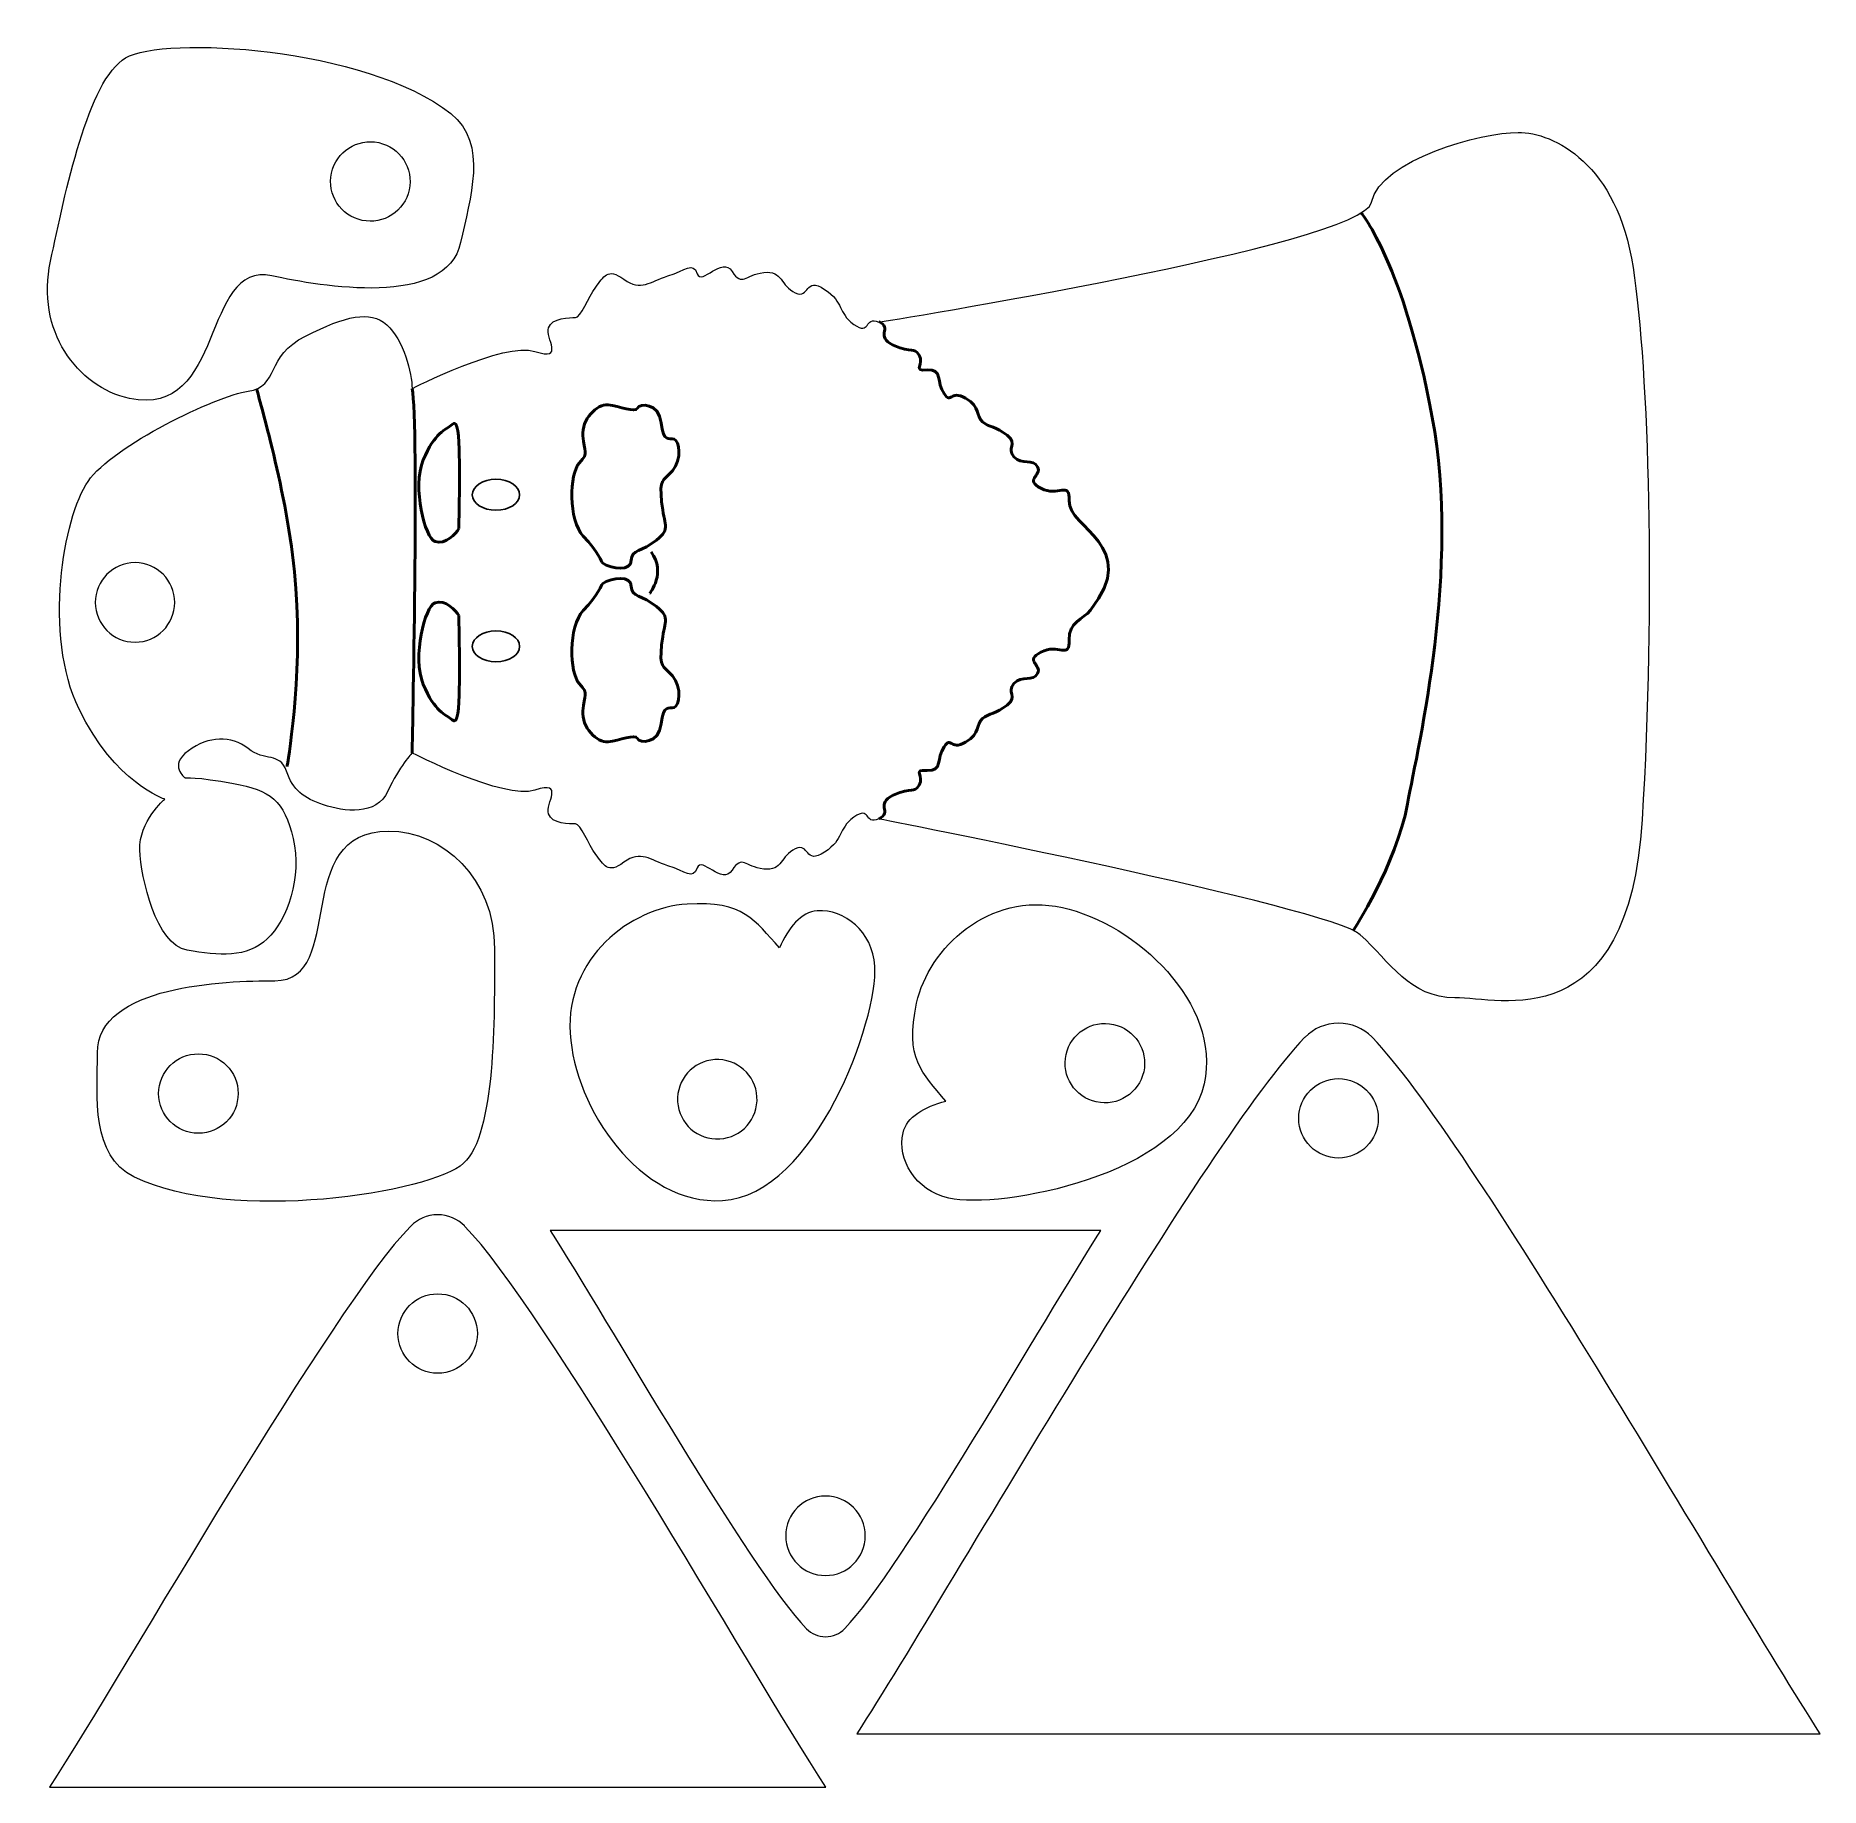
# Model space of a CAD drawing. Header units: centimetres. Extents: x -4.98 to 4, y 1.18 to 9.99.
import ezdxf

# ---------------------------------------------------------------- set-up
doc = ezdxf.new("R2010")
doc.units = ezdxf.units.CM
doc.header["$MEASUREMENT"] = 0
doc.layers.add('layer 1', color=7, linetype='Continuous')

msp = doc.modelspace()

# ---------------------------------------------------------------- linework, layer by layer
at = {"layer": 'layer 1', "color": 250, "lineweight": 9}
for centre in [(1.58042, 4.54301), (1.58042, 4.54301), (1.58042, 4.54301), (-2.95246, 3.45999), (-2.95246, 3.45999), (-2.95246, 3.45999)]:
    msp.add_ellipse(centre, major_axis=(0, 0.2), ratio=1, dxfattribs=at)
for points, knots in [([(-4.9008, 8.85655), (-4.97519, 8.50908), (-4.76774, 8.22302), (-4.50386, 8.16653), (-4.50386, 8.16653), (-4.01951, 8.06284), (-4.1434, 8.8593), (-3.78626, 8.78284), (-3.78626, 8.78284), (-3.54013, 8.73015), (-2.90829, 8.61865), (-2.8371, 8.9512), (-2.8371, 8.9512), (-2.79039, 9.16935), (-2.69653, 9.45001), (-2.88638, 9.59958), (-2.88638, 9.59958), (-3.31555, 9.9377), (-4.33569, 9.99163), (-4.52288, 9.88024), (-4.52288, 9.88024), (-4.71179, 9.7678), (-4.82641, 9.20402), (-4.9008, 8.85655)], [0, 0, 0, 0, 0.1428571, 0.1428571, 0.1428571, 0.1428571, 0.2857143, 0.2857143, 0.2857143, 0.2857143, 0.4285714, 0.4285714, 0.4285714, 0.4285714, 0.5714286, 0.5714286, 0.5714286, 0.5714286, 0.7142857, 0.7142857, 0.7142857, 0.7142857, 1, 1, 1, 1]), ([(-4.9008, 8.85655), (-4.97519, 8.50908), (-4.76774, 8.22302), (-4.50386, 8.16653), (-4.50386, 8.16653), (-4.01951, 8.06284), (-4.1434, 8.8593), (-3.78626, 8.78284), (-3.78626, 8.78284), (-3.54013, 8.73015), (-2.90829, 8.61865), (-2.8371, 8.9512), (-2.8371, 8.9512), (-2.79039, 9.16935), (-2.69653, 9.45001), (-2.88638, 9.59958), (-2.88638, 9.59958), (-3.31555, 9.9377), (-4.33569, 9.99163), (-4.52288, 9.88024), (-4.52288, 9.88024), (-4.71179, 9.7678), (-4.82641, 9.20402), (-4.9008, 8.85655)], [0, 0, 0, 0, 0.1428571, 0.1428571, 0.1428571, 0.1428571, 0.2857143, 0.2857143, 0.2857143, 0.2857143, 0.4285714, 0.4285714, 0.4285714, 0.4285714, 0.5714286, 0.5714286, 0.5714286, 0.5714286, 0.7142857, 0.7142857, 0.7142857, 0.7142857, 1, 1, 1, 1]), ([(-4.9008, 8.85655), (-4.97519, 8.50908), (-4.76774, 8.22302), (-4.50386, 8.16653), (-4.50386, 8.16653), (-4.01951, 8.06284), (-4.1434, 8.8593), (-3.78626, 8.78284), (-3.78626, 8.78284), (-3.54013, 8.73015), (-2.90829, 8.61865), (-2.8371, 8.9512), (-2.8371, 8.9512), (-2.79039, 9.16935), (-2.69653, 9.45001), (-2.88638, 9.59958), (-2.88638, 9.59958), (-3.31555, 9.9377), (-4.33569, 9.99163), (-4.52288, 9.88024), (-4.52288, 9.88024), (-4.71179, 9.7678), (-4.82641, 9.20402), (-4.9008, 8.85655)], [0, 0, 0, 0, 0.1428571, 0.1428571, 0.1428571, 0.1428571, 0.2857143, 0.2857143, 0.2857143, 0.2857143, 0.4285714, 0.4285714, 0.4285714, 0.4285714, 0.5714286, 0.5714286, 0.5714286, 0.5714286, 0.7142857, 0.7142857, 0.7142857, 0.7142857, 1, 1, 1, 1]), ([(-0.73343, 8.55009), (-0.80714, 8.58412), (-0.77312, 8.47638), (-0.85819, 8.53876), (-0.85819, 8.53876), (-0.94326, 8.60114), (-0.90357, 8.64652), (-1.00565, 8.71457), (-1.00565, 8.71457), (-1.10773, 8.78263), (-1.07938, 8.66353), (-1.1531, 8.69755), (-1.1531, 8.69755), (-1.22682, 8.73157), (-1.21548, 8.81098), (-1.3119, 8.79964), (-1.3119, 8.79964), (-1.40832, 8.78831), (-1.41966, 8.72591), (-1.47069, 8.8053), (-1.47069, 8.8053), (-1.52172, 8.8847), (-1.62382, 8.73155), (-1.6465, 8.79393), (-1.6465, 8.79393), (-1.66919, 8.85632), (-1.70321, 8.81096), (-1.79396, 8.7826), (-1.79396, 8.7826), (-1.8847, 8.75424), (-1.93006, 8.70321), (-2.01513, 8.76559), (-2.01513, 8.76559), (-2.1002, 8.82797), (-2.11721, 8.77692), (-2.1569, 8.72589), (-2.1569, 8.72589), (-2.1966, 8.67486), (-2.23064, 8.57276), (-2.25898, 8.57276), (-2.25898, 8.57276), (-2.28733, 8.57276), (-2.37809, 8.57276), (-2.3951, 8.52172), (-2.3951, 8.52172), (-2.41211, 8.47067), (-2.31003, 8.35159), (-2.46316, 8.40262), (-2.46316, 8.40262), (-2.61629, 8.45366), (-3.08132, 8.21547), (-3.08132, 8.21547), (-3.08132, 8.21547), (-3.08132, 8.28921), (-3.12384, 8.46319), (-3.20891, 8.53693), (-3.20891, 8.53693), (-3.29398, 8.61066), (-3.41309, 8.5823), (-3.61725, 8.4802), (-3.61725, 8.4802), (-3.82141, 8.3781), (-3.74769, 8.22501), (-3.90648, 8.20232), (-3.90648, 8.20232), (-4.06527, 8.17964), (-4.58703, 7.9301), (-4.7118, 7.74863), (-4.7118, 7.74863), (-4.83657, 7.56716), (-4.93866, 6.97733), (-4.75717, 6.60303), (-4.75717, 6.60303), (-4.57568, 6.22873), (-4.32617, 6.14933), (-4.32617, 6.14933), (-4.32617, 6.14933), (-4.32617, 6.14933), (-4.45658, 6.03585), (-4.4509, 5.89406), (-4.4509, 5.89406), (-4.44522, 5.75226), (-4.37149, 5.41764), (-4.2127, 5.3893), (-4.2127, 5.3893), (-4.05391, 5.36095), (-3.91212, 5.34962), (-3.81004, 5.44602), (-3.81004, 5.44602), (-3.70796, 5.54243), (-3.63426, 5.75794), (-3.67962, 5.95076), (-3.67962, 5.95076), (-3.72497, 6.14359), (-3.79303, 6.19464), (-3.98018, 6.22866), (-3.98018, 6.22866), (-4.16733, 6.26268), (-4.22405, 6.257), (-4.22405, 6.257), (-4.22405, 6.257), (-4.22405, 6.257), (-4.30911, 6.31939), (-4.20703, 6.39312), (-4.20703, 6.39312), (-4.10495, 6.46686), (-3.99153, 6.4725), (-3.90646, 6.40446), (-3.90646, 6.40446), (-3.82139, 6.33641), (-3.74766, 6.38746), (-3.71364, 6.29104), (-3.71364, 6.29104), (-3.67962, 6.19462), (-3.62857, 6.15494), (-3.52649, 6.1209), (-3.52649, 6.1209), (-3.42441, 6.08686), (-3.25993, 6.0642), (-3.20322, 6.18896), (-3.20322, 6.18896), (-3.14651, 6.31373), (-3.08132, 6.3818), (-3.08132, 6.3818), (-3.08132, 6.3818), (-3.08132, 6.3818), (-2.61629, 6.14362), (-2.46316, 6.19466), (-2.46316, 6.19466), (-2.31003, 6.24569), (-2.41211, 6.12661), (-2.3951, 6.07556), (-2.3951, 6.07556), (-2.37809, 6.02452), (-2.28733, 6.02452), (-2.25898, 6.02452), (-2.25898, 6.02452), (-2.23064, 6.02452), (-2.1966, 5.92242), (-2.1569, 5.87139), (-2.1569, 5.87139), (-2.11721, 5.82036), (-2.1002, 5.76931), (-2.01513, 5.83169), (-2.01513, 5.83169), (-1.93006, 5.89407), (-1.8847, 5.84304), (-1.79396, 5.81468), (-1.79396, 5.81468), (-1.70321, 5.78632), (-1.66919, 5.74096), (-1.6465, 5.80335), (-1.6465, 5.80335), (-1.62382, 5.86573), (-1.52172, 5.71258), (-1.47069, 5.79198), (-1.47069, 5.79198), (-1.41966, 5.87137), (-1.40832, 5.80897), (-1.3119, 5.79763), (-1.3119, 5.79763), (-1.21548, 5.7863), (-1.22682, 5.86571), (-1.1531, 5.89973), (-1.1531, 5.89973), (-1.07938, 5.93375), (-1.10773, 5.81465), (-1.00565, 5.8827), (-1.00565, 5.8827), (-0.90357, 5.95076), (-0.94326, 5.99614), (-0.85819, 6.05852), (-0.85819, 6.05852), (-0.77312, 6.1209), (-0.80714, 6.01627), (-0.73343, 6.05029), (-0.73343, 6.05029), (-0.73343, 6.05029), (1.5426, 5.60325), (1.69005, 5.46715), (1.69005, 5.46715), (1.8375, 5.33105), (1.9396, 5.14956), (2.16645, 5.14956), (2.16645, 5.14956), (2.39329, 5.14956), (3.03985, 4.94534), (3.1079, 6.04556), (3.1079, 6.04556), (3.17596, 7.14577), (3.14193, 8.3027), (3.06253, 8.82446), (3.06253, 8.82446), (2.98314, 9.34621), (2.66555, 9.50501), (2.48407, 9.50501), (2.48407, 9.50501), (2.3026, 9.50501), (1.79218, 9.36886), (1.74681, 9.15338), (1.74681, 9.15338), (1.70144, 8.93791), (-0.73343, 8.55009), (-0.73343, 8.55009)], [0, 0, 0, 0, 0.0192308, 0.0192308, 0.0192308, 0.0192308, 0.0384615, 0.0384615, 0.0384615, 0.0384615, 0.0576923, 0.0576923, 0.0576923, 0.0576923, 0.0769231, 0.0769231, 0.0769231, 0.0769231, 0.0961538, 0.0961538, 0.0961538, 0.0961538, 0.1153846, 0.1153846, 0.1153846, 0.1153846, 0.1346154, 0.1346154, 0.1346154, 0.1346154, 0.1538462, 0.1538462, 0.1538462, 0.1538462, 0.1730769, 0.1730769, 0.1730769, 0.1730769, 0.1923077, 0.1923077, 0.1923077, 0.1923077, 0.2115385, 0.2115385, 0.2115385, 0.2115385, 0.2307692, 0.2307692, 0.2307692, 0.2307692, 0.25, 0.25, 0.25, 0.25, 0.2692308, 0.2692308, 0.2692308, 0.2692308, 0.2884615, 0.2884615, 0.2884615, 0.2884615, 0.3076923, 0.3076923, 0.3076923, 0.3076923, 0.3269231, 0.3269231, 0.3269231, 0.3269231, 0.3461538, 0.3461538, 0.3461538, 0.3461538, 0.3653846, 0.3653846, 0.3653846, 0.3653846, 0.3846154, 0.3846154, 0.3846154, 0.3846154, 0.4038462, 0.4038462, 0.4038462, 0.4038462, 0.4230769, 0.4230769, 0.4230769, 0.4230769, 0.4423077, 0.4423077, 0.4423077, 0.4423077, 0.4615385, 0.4615385, 0.4615385, 0.4615385, 0.4807692, 0.4807692, 0.4807692, 0.4807692, 0.5, 0.5, 0.5, 0.5, 0.5192308, 0.5192308, 0.5192308, 0.5192308, 0.5384615, 0.5384615, 0.5384615, 0.5384615, 0.5576923, 0.5576923, 0.5576923, 0.5576923, 0.5769231, 0.5769231, 0.5769231, 0.5769231, 0.5961538, 0.5961538, 0.5961538, 0.5961538, 0.6153846, 0.6153846, 0.6153846, 0.6153846, 0.6346154, 0.6346154, 0.6346154, 0.6346154, 0.6538462, 0.6538462, 0.6538462, 0.6538462, 0.6730769, 0.6730769, 0.6730769, 0.6730769, 0.6923077, 0.6923077, 0.6923077, 0.6923077, 0.7115385, 0.7115385, 0.7115385, 0.7115385, 0.7307692, 0.7307692, 0.7307692, 0.7307692, 0.75, 0.75, 0.75, 0.75, 0.7692308, 0.7692308, 0.7692308, 0.7692308, 0.7884615, 0.7884615, 0.7884615, 0.7884615, 0.8076923, 0.8076923, 0.8076923, 0.8076923, 0.8269231, 0.8269231, 0.8269231, 0.8269231, 0.8461538, 0.8461538, 0.8461538, 0.8461538, 0.8653846, 0.8653846, 0.8653846, 0.8653846, 0.8846154, 0.8846154, 0.8846154, 0.8846154, 0.9038462, 0.9038462, 0.9038462, 0.9038462, 0.9230769, 0.9230769, 0.9230769, 0.9230769, 0.9423077, 0.9423077, 0.9423077, 0.9423077, 0.9615385, 0.9615385, 0.9615385, 0.9615385, 1, 1, 1, 1]), ([(-0.73343, 8.55009), (-0.80714, 8.58412), (-0.77312, 8.47638), (-0.85819, 8.53876), (-0.85819, 8.53876), (-0.94326, 8.60114), (-0.90357, 8.64652), (-1.00565, 8.71457), (-1.00565, 8.71457), (-1.10773, 8.78263), (-1.07938, 8.66353), (-1.1531, 8.69755), (-1.1531, 8.69755), (-1.22682, 8.73157), (-1.21548, 8.81098), (-1.3119, 8.79964), (-1.3119, 8.79964), (-1.40832, 8.78831), (-1.41966, 8.72591), (-1.47069, 8.8053), (-1.47069, 8.8053), (-1.52172, 8.8847), (-1.62382, 8.73155), (-1.6465, 8.79393), (-1.6465, 8.79393), (-1.66919, 8.85632), (-1.70321, 8.81096), (-1.79396, 8.7826), (-1.79396, 8.7826), (-1.8847, 8.75424), (-1.93006, 8.70321), (-2.01513, 8.76559), (-2.01513, 8.76559), (-2.1002, 8.82797), (-2.11721, 8.77692), (-2.1569, 8.72589), (-2.1569, 8.72589), (-2.1966, 8.67486), (-2.23064, 8.57276), (-2.25898, 8.57276), (-2.25898, 8.57276), (-2.28733, 8.57276), (-2.37809, 8.57276), (-2.3951, 8.52172), (-2.3951, 8.52172), (-2.41211, 8.47067), (-2.31003, 8.35159), (-2.46316, 8.40262), (-2.46316, 8.40262), (-2.61629, 8.45366), (-3.08132, 8.21547), (-3.08132, 8.21547), (-3.08132, 8.21547), (-3.08132, 8.28921), (-3.12384, 8.46319), (-3.20891, 8.53693), (-3.20891, 8.53693), (-3.29398, 8.61066), (-3.41309, 8.5823), (-3.61725, 8.4802), (-3.61725, 8.4802), (-3.82141, 8.3781), (-3.74769, 8.22501), (-3.90648, 8.20232), (-3.90648, 8.20232), (-4.06527, 8.17964), (-4.58703, 7.9301), (-4.7118, 7.74863), (-4.7118, 7.74863), (-4.83657, 7.56716), (-4.93866, 6.97733), (-4.75717, 6.60303), (-4.75717, 6.60303), (-4.57568, 6.22873), (-4.32617, 6.14933), (-4.32617, 6.14933), (-4.32617, 6.14933), (-4.32617, 6.14933), (-4.45658, 6.03585), (-4.4509, 5.89406), (-4.4509, 5.89406), (-4.44522, 5.75226), (-4.37149, 5.41764), (-4.2127, 5.3893), (-4.2127, 5.3893), (-4.05391, 5.36095), (-3.91212, 5.34962), (-3.81004, 5.44602), (-3.81004, 5.44602), (-3.70796, 5.54243), (-3.63426, 5.75794), (-3.67962, 5.95076), (-3.67962, 5.95076), (-3.72497, 6.14359), (-3.79303, 6.19464), (-3.98018, 6.22866), (-3.98018, 6.22866), (-4.16733, 6.26268), (-4.22405, 6.257), (-4.22405, 6.257), (-4.22405, 6.257), (-4.22405, 6.257), (-4.30911, 6.31939), (-4.20703, 6.39312), (-4.20703, 6.39312), (-4.10495, 6.46686), (-3.99153, 6.4725), (-3.90646, 6.40446), (-3.90646, 6.40446), (-3.82139, 6.33641), (-3.74766, 6.38746), (-3.71364, 6.29104), (-3.71364, 6.29104), (-3.67962, 6.19462), (-3.62857, 6.15494), (-3.52649, 6.1209), (-3.52649, 6.1209), (-3.42441, 6.08686), (-3.25993, 6.0642), (-3.20322, 6.18896), (-3.20322, 6.18896), (-3.14651, 6.31373), (-3.08132, 6.3818), (-3.08132, 6.3818), (-3.08132, 6.3818), (-3.08132, 6.3818), (-2.61629, 6.14362), (-2.46316, 6.19466), (-2.46316, 6.19466), (-2.31003, 6.24569), (-2.41211, 6.12661), (-2.3951, 6.07556), (-2.3951, 6.07556), (-2.37809, 6.02452), (-2.28733, 6.02452), (-2.25898, 6.02452), (-2.25898, 6.02452), (-2.23064, 6.02452), (-2.1966, 5.92242), (-2.1569, 5.87139), (-2.1569, 5.87139), (-2.11721, 5.82036), (-2.1002, 5.76931), (-2.01513, 5.83169), (-2.01513, 5.83169), (-1.93006, 5.89407), (-1.8847, 5.84304), (-1.79396, 5.81468), (-1.79396, 5.81468), (-1.70321, 5.78632), (-1.66919, 5.74096), (-1.6465, 5.80335), (-1.6465, 5.80335), (-1.62382, 5.86573), (-1.52172, 5.71258), (-1.47069, 5.79198), (-1.47069, 5.79198), (-1.41966, 5.87137), (-1.40832, 5.80897), (-1.3119, 5.79763), (-1.3119, 5.79763), (-1.21548, 5.7863), (-1.22682, 5.86571), (-1.1531, 5.89973), (-1.1531, 5.89973), (-1.07938, 5.93375), (-1.10773, 5.81465), (-1.00565, 5.8827), (-1.00565, 5.8827), (-0.90357, 5.95076), (-0.94326, 5.99614), (-0.85819, 6.05852), (-0.85819, 6.05852), (-0.77312, 6.1209), (-0.80714, 6.01627), (-0.73343, 6.05029), (-0.73343, 6.05029), (-0.73343, 6.05029), (1.5426, 5.60325), (1.69005, 5.46715), (1.69005, 5.46715), (1.8375, 5.33105), (1.9396, 5.14956), (2.16645, 5.14956), (2.16645, 5.14956), (2.39329, 5.14956), (3.03985, 4.94534), (3.1079, 6.04556), (3.1079, 6.04556), (3.17596, 7.14577), (3.14193, 8.3027), (3.06253, 8.82446), (3.06253, 8.82446), (2.98314, 9.34621), (2.66555, 9.50501), (2.48407, 9.50501), (2.48407, 9.50501), (2.3026, 9.50501), (1.79218, 9.36886), (1.74681, 9.15338), (1.74681, 9.15338), (1.70144, 8.93791), (-0.73343, 8.55009), (-0.73343, 8.55009)], [0, 0, 0, 0, 0.0192308, 0.0192308, 0.0192308, 0.0192308, 0.0384615, 0.0384615, 0.0384615, 0.0384615, 0.0576923, 0.0576923, 0.0576923, 0.0576923, 0.0769231, 0.0769231, 0.0769231, 0.0769231, 0.0961538, 0.0961538, 0.0961538, 0.0961538, 0.1153846, 0.1153846, 0.1153846, 0.1153846, 0.1346154, 0.1346154, 0.1346154, 0.1346154, 0.1538462, 0.1538462, 0.1538462, 0.1538462, 0.1730769, 0.1730769, 0.1730769, 0.1730769, 0.1923077, 0.1923077, 0.1923077, 0.1923077, 0.2115385, 0.2115385, 0.2115385, 0.2115385, 0.2307692, 0.2307692, 0.2307692, 0.2307692, 0.25, 0.25, 0.25, 0.25, 0.2692308, 0.2692308, 0.2692308, 0.2692308, 0.2884615, 0.2884615, 0.2884615, 0.2884615, 0.3076923, 0.3076923, 0.3076923, 0.3076923, 0.3269231, 0.3269231, 0.3269231, 0.3269231, 0.3461538, 0.3461538, 0.3461538, 0.3461538, 0.3653846, 0.3653846, 0.3653846, 0.3653846, 0.3846154, 0.3846154, 0.3846154, 0.3846154, 0.4038462, 0.4038462, 0.4038462, 0.4038462, 0.4230769, 0.4230769, 0.4230769, 0.4230769, 0.4423077, 0.4423077, 0.4423077, 0.4423077, 0.4615385, 0.4615385, 0.4615385, 0.4615385, 0.4807692, 0.4807692, 0.4807692, 0.4807692, 0.5, 0.5, 0.5, 0.5, 0.5192308, 0.5192308, 0.5192308, 0.5192308, 0.5384615, 0.5384615, 0.5384615, 0.5384615, 0.5576923, 0.5576923, 0.5576923, 0.5576923, 0.5769231, 0.5769231, 0.5769231, 0.5769231, 0.5961538, 0.5961538, 0.5961538, 0.5961538, 0.6153846, 0.6153846, 0.6153846, 0.6153846, 0.6346154, 0.6346154, 0.6346154, 0.6346154, 0.6538462, 0.6538462, 0.6538462, 0.6538462, 0.6730769, 0.6730769, 0.6730769, 0.6730769, 0.6923077, 0.6923077, 0.6923077, 0.6923077, 0.7115385, 0.7115385, 0.7115385, 0.7115385, 0.7307692, 0.7307692, 0.7307692, 0.7307692, 0.75, 0.75, 0.75, 0.75, 0.7692308, 0.7692308, 0.7692308, 0.7692308, 0.7884615, 0.7884615, 0.7884615, 0.7884615, 0.8076923, 0.8076923, 0.8076923, 0.8076923, 0.8269231, 0.8269231, 0.8269231, 0.8269231, 0.8461538, 0.8461538, 0.8461538, 0.8461538, 0.8653846, 0.8653846, 0.8653846, 0.8653846, 0.8846154, 0.8846154, 0.8846154, 0.8846154, 0.9038462, 0.9038462, 0.9038462, 0.9038462, 0.9230769, 0.9230769, 0.9230769, 0.9230769, 0.9423077, 0.9423077, 0.9423077, 0.9423077, 0.9615385, 0.9615385, 0.9615385, 0.9615385, 1, 1, 1, 1]), ([(-0.73343, 8.55009), (-0.80714, 8.58412), (-0.77312, 8.47638), (-0.85819, 8.53876), (-0.85819, 8.53876), (-0.94326, 8.60114), (-0.90357, 8.64652), (-1.00565, 8.71457), (-1.00565, 8.71457), (-1.10773, 8.78263), (-1.07938, 8.66353), (-1.1531, 8.69755), (-1.1531, 8.69755), (-1.22682, 8.73157), (-1.21548, 8.81098), (-1.3119, 8.79964), (-1.3119, 8.79964), (-1.40832, 8.78831), (-1.41966, 8.72591), (-1.47069, 8.8053), (-1.47069, 8.8053), (-1.52172, 8.8847), (-1.62382, 8.73155), (-1.6465, 8.79393), (-1.6465, 8.79393), (-1.66919, 8.85632), (-1.70321, 8.81096), (-1.79396, 8.7826), (-1.79396, 8.7826), (-1.8847, 8.75424), (-1.93006, 8.70321), (-2.01513, 8.76559), (-2.01513, 8.76559), (-2.1002, 8.82797), (-2.11721, 8.77692), (-2.1569, 8.72589), (-2.1569, 8.72589), (-2.1966, 8.67486), (-2.23064, 8.57276), (-2.25898, 8.57276), (-2.25898, 8.57276), (-2.28733, 8.57276), (-2.37809, 8.57276), (-2.3951, 8.52172), (-2.3951, 8.52172), (-2.41211, 8.47067), (-2.31003, 8.35159), (-2.46316, 8.40262), (-2.46316, 8.40262), (-2.61629, 8.45366), (-3.08132, 8.21547), (-3.08132, 8.21547), (-3.08132, 8.21547), (-3.08132, 8.28921), (-3.12384, 8.46319), (-3.20891, 8.53693), (-3.20891, 8.53693), (-3.29398, 8.61066), (-3.41309, 8.5823), (-3.61725, 8.4802), (-3.61725, 8.4802), (-3.82141, 8.3781), (-3.74769, 8.22501), (-3.90648, 8.20232), (-3.90648, 8.20232), (-4.06527, 8.17964), (-4.58703, 7.9301), (-4.7118, 7.74863), (-4.7118, 7.74863), (-4.83657, 7.56716), (-4.93866, 6.97733), (-4.75717, 6.60303), (-4.75717, 6.60303), (-4.57568, 6.22873), (-4.32617, 6.14933), (-4.32617, 6.14933), (-4.32617, 6.14933), (-4.32617, 6.14933), (-4.45658, 6.03585), (-4.4509, 5.89406), (-4.4509, 5.89406), (-4.44522, 5.75226), (-4.37149, 5.41764), (-4.2127, 5.3893), (-4.2127, 5.3893), (-4.05391, 5.36095), (-3.91212, 5.34962), (-3.81004, 5.44602), (-3.81004, 5.44602), (-3.70796, 5.54243), (-3.63426, 5.75794), (-3.67962, 5.95076), (-3.67962, 5.95076), (-3.72497, 6.14359), (-3.79303, 6.19464), (-3.98018, 6.22866), (-3.98018, 6.22866), (-4.16733, 6.26268), (-4.22405, 6.257), (-4.22405, 6.257), (-4.22405, 6.257), (-4.22405, 6.257), (-4.30911, 6.31939), (-4.20703, 6.39312), (-4.20703, 6.39312), (-4.10495, 6.46686), (-3.99153, 6.4725), (-3.90646, 6.40446), (-3.90646, 6.40446), (-3.82139, 6.33641), (-3.74766, 6.38746), (-3.71364, 6.29104), (-3.71364, 6.29104), (-3.67962, 6.19462), (-3.62857, 6.15494), (-3.52649, 6.1209), (-3.52649, 6.1209), (-3.42441, 6.08686), (-3.25993, 6.0642), (-3.20322, 6.18896), (-3.20322, 6.18896), (-3.14651, 6.31373), (-3.08132, 6.3818), (-3.08132, 6.3818), (-3.08132, 6.3818), (-3.08132, 6.3818), (-2.61629, 6.14362), (-2.46316, 6.19466), (-2.46316, 6.19466), (-2.31003, 6.24569), (-2.41211, 6.12661), (-2.3951, 6.07556), (-2.3951, 6.07556), (-2.37809, 6.02452), (-2.28733, 6.02452), (-2.25898, 6.02452), (-2.25898, 6.02452), (-2.23064, 6.02452), (-2.1966, 5.92242), (-2.1569, 5.87139), (-2.1569, 5.87139), (-2.11721, 5.82036), (-2.1002, 5.76931), (-2.01513, 5.83169), (-2.01513, 5.83169), (-1.93006, 5.89407), (-1.8847, 5.84304), (-1.79396, 5.81468), (-1.79396, 5.81468), (-1.70321, 5.78632), (-1.66919, 5.74096), (-1.6465, 5.80335), (-1.6465, 5.80335), (-1.62382, 5.86573), (-1.52172, 5.71258), (-1.47069, 5.79198), (-1.47069, 5.79198), (-1.41966, 5.87137), (-1.40832, 5.80897), (-1.3119, 5.79763), (-1.3119, 5.79763), (-1.21548, 5.7863), (-1.22682, 5.86571), (-1.1531, 5.89973), (-1.1531, 5.89973), (-1.07938, 5.93375), (-1.10773, 5.81465), (-1.00565, 5.8827), (-1.00565, 5.8827), (-0.90357, 5.95076), (-0.94326, 5.99614), (-0.85819, 6.05852), (-0.85819, 6.05852), (-0.77312, 6.1209), (-0.80714, 6.01627), (-0.73343, 6.05029), (-0.73343, 6.05029), (-0.73343, 6.05029), (1.5426, 5.60325), (1.69005, 5.46715), (1.69005, 5.46715), (1.8375, 5.33105), (1.9396, 5.14956), (2.16645, 5.14956), (2.16645, 5.14956), (2.39329, 5.14956), (3.03985, 4.94534), (3.1079, 6.04556), (3.1079, 6.04556), (3.17596, 7.14577), (3.14193, 8.3027), (3.06253, 8.82446), (3.06253, 8.82446), (2.98314, 9.34621), (2.66555, 9.50501), (2.48407, 9.50501), (2.48407, 9.50501), (2.3026, 9.50501), (1.79218, 9.36886), (1.74681, 9.15338), (1.74681, 9.15338), (1.70144, 8.93791), (-0.73343, 8.55009), (-0.73343, 8.55009)], [0, 0, 0, 0, 0.0192308, 0.0192308, 0.0192308, 0.0192308, 0.0384615, 0.0384615, 0.0384615, 0.0384615, 0.0576923, 0.0576923, 0.0576923, 0.0576923, 0.0769231, 0.0769231, 0.0769231, 0.0769231, 0.0961538, 0.0961538, 0.0961538, 0.0961538, 0.1153846, 0.1153846, 0.1153846, 0.1153846, 0.1346154, 0.1346154, 0.1346154, 0.1346154, 0.1538462, 0.1538462, 0.1538462, 0.1538462, 0.1730769, 0.1730769, 0.1730769, 0.1730769, 0.1923077, 0.1923077, 0.1923077, 0.1923077, 0.2115385, 0.2115385, 0.2115385, 0.2115385, 0.2307692, 0.2307692, 0.2307692, 0.2307692, 0.25, 0.25, 0.25, 0.25, 0.2692308, 0.2692308, 0.2692308, 0.2692308, 0.2884615, 0.2884615, 0.2884615, 0.2884615, 0.3076923, 0.3076923, 0.3076923, 0.3076923, 0.3269231, 0.3269231, 0.3269231, 0.3269231, 0.3461538, 0.3461538, 0.3461538, 0.3461538, 0.3653846, 0.3653846, 0.3653846, 0.3653846, 0.3846154, 0.3846154, 0.3846154, 0.3846154, 0.4038462, 0.4038462, 0.4038462, 0.4038462, 0.4230769, 0.4230769, 0.4230769, 0.4230769, 0.4423077, 0.4423077, 0.4423077, 0.4423077, 0.4615385, 0.4615385, 0.4615385, 0.4615385, 0.4807692, 0.4807692, 0.4807692, 0.4807692, 0.5, 0.5, 0.5, 0.5, 0.5192308, 0.5192308, 0.5192308, 0.5192308, 0.5384615, 0.5384615, 0.5384615, 0.5384615, 0.5576923, 0.5576923, 0.5576923, 0.5576923, 0.5769231, 0.5769231, 0.5769231, 0.5769231, 0.5961538, 0.5961538, 0.5961538, 0.5961538, 0.6153846, 0.6153846, 0.6153846, 0.6153846, 0.6346154, 0.6346154, 0.6346154, 0.6346154, 0.6538462, 0.6538462, 0.6538462, 0.6538462, 0.6730769, 0.6730769, 0.6730769, 0.6730769, 0.6923077, 0.6923077, 0.6923077, 0.6923077, 0.7115385, 0.7115385, 0.7115385, 0.7115385, 0.7307692, 0.7307692, 0.7307692, 0.7307692, 0.75, 0.75, 0.75, 0.75, 0.7692308, 0.7692308, 0.7692308, 0.7692308, 0.7884615, 0.7884615, 0.7884615, 0.7884615, 0.8076923, 0.8076923, 0.8076923, 0.8076923, 0.8269231, 0.8269231, 0.8269231, 0.8269231, 0.8461538, 0.8461538, 0.8461538, 0.8461538, 0.8653846, 0.8653846, 0.8653846, 0.8653846, 0.8846154, 0.8846154, 0.8846154, 0.8846154, 0.9038462, 0.9038462, 0.9038462, 0.9038462, 0.9230769, 0.9230769, 0.9230769, 0.9230769, 0.9423077, 0.9423077, 0.9423077, 0.9423077, 0.9615385, 0.9615385, 0.9615385, 0.9615385, 1, 1, 1, 1]), ([(-3.09564, 9.21601), (-3.07251, 9.32402), (-3.14132, 9.43032), (-3.24934, 9.45345), (-3.24934, 9.45345), (-3.35735, 9.47657), (-3.46365, 9.40776), (-3.48678, 9.29974), (-3.48678, 9.29974), (-3.5099, 9.19173), (-3.44109, 9.08543), (-3.33307, 9.06231), (-3.33307, 9.06231), (-3.22506, 9.03918), (-3.11876, 9.10799), (-3.09564, 9.21601)], [0, 0, 0, 0, 0.2, 0.2, 0.2, 0.2, 0.4, 0.4, 0.4, 0.4, 0.6, 0.6, 0.6, 0.6, 1, 1, 1, 1]), ([(-3.09564, 9.21601), (-3.07251, 9.32402), (-3.14132, 9.43032), (-3.24934, 9.45345), (-3.24934, 9.45345), (-3.35735, 9.47657), (-3.46365, 9.40776), (-3.48678, 9.29974), (-3.48678, 9.29974), (-3.5099, 9.19173), (-3.44109, 9.08543), (-3.33307, 9.06231), (-3.33307, 9.06231), (-3.22506, 9.03918), (-3.11876, 9.10799), (-3.09564, 9.21601)], [0, 0, 0, 0, 0.2, 0.2, 0.2, 0.2, 0.4, 0.4, 0.4, 0.4, 0.6, 0.6, 0.6, 0.6, 1, 1, 1, 1]), ([(-3.09564, 9.21601), (-3.07251, 9.32402), (-3.14132, 9.43032), (-3.24934, 9.45345), (-3.24934, 9.45345), (-3.35735, 9.47657), (-3.46365, 9.40776), (-3.48678, 9.29974), (-3.48678, 9.29974), (-3.5099, 9.19173), (-3.44109, 9.08543), (-3.33307, 9.06231), (-3.33307, 9.06231), (-3.22506, 9.03918), (-3.11876, 9.10799), (-3.09564, 9.21601)], [0, 0, 0, 0, 0.2, 0.2, 0.2, 0.2, 0.4, 0.4, 0.4, 0.4, 0.6, 0.6, 0.6, 0.6, 1, 1, 1, 1]), ([(-4.67533, 7.13957), (-4.67533, 7.25003), (-4.58579, 7.33957), (-4.47533, 7.33957), (-4.47533, 7.33957), (-4.36487, 7.33957), (-4.27533, 7.25003), (-4.27533, 7.13957), (-4.27533, 7.13957), (-4.27533, 7.02911), (-4.36487, 6.93957), (-4.47533, 6.93957), (-4.47533, 6.93957), (-4.58579, 6.93957), (-4.67533, 7.02911), (-4.67533, 7.13957)], [0, 0, 0, 0, 0.2, 0.2, 0.2, 0.2, 0.4, 0.4, 0.4, 0.4, 0.6, 0.6, 0.6, 0.6, 1, 1, 1, 1]), ([(-2.66641, 5.39683), (-2.66633, 5.75218), (-2.92901, 5.98853), (-3.19887, 5.98859), (-3.19887, 5.98859), (-3.69419, 5.9887), (-3.40649, 5.23576), (-3.77172, 5.23585), (-3.77172, 5.23585), (-4.02343, 5.2359), (-4.66462, 5.21281), (-4.66469, 4.87272), (-4.66469, 4.87272), (-4.66475, 4.64963), (-4.69784, 4.35555), (-4.48092, 4.24898), (-4.48092, 4.24898), (-3.99053, 4.00809), (-2.98167, 4.16867), (-2.8219, 4.31675), (-2.8219, 4.31675), (-2.66068, 4.4662), (-2.66649, 5.04149), (-2.66641, 5.39683)], [0, 0, 0, 0, 0.1428571, 0.1428571, 0.1428571, 0.1428571, 0.2857143, 0.2857143, 0.2857143, 0.2857143, 0.4285714, 0.4285714, 0.4285714, 0.4285714, 0.5714286, 0.5714286, 0.5714286, 0.5714286, 0.7142857, 0.7142857, 0.7142857, 0.7142857, 1, 1, 1, 1]), ([(-2.66641, 5.39683), (-2.66633, 5.75218), (-2.92901, 5.98853), (-3.19887, 5.98859), (-3.19887, 5.98859), (-3.69419, 5.9887), (-3.40649, 5.23576), (-3.77172, 5.23585), (-3.77172, 5.23585), (-4.02343, 5.2359), (-4.66462, 5.21281), (-4.66469, 4.87272), (-4.66469, 4.87272), (-4.66475, 4.64963), (-4.69784, 4.35555), (-4.48092, 4.24898), (-4.48092, 4.24898), (-3.99053, 4.00809), (-2.98167, 4.16867), (-2.8219, 4.31675), (-2.8219, 4.31675), (-2.66068, 4.4662), (-2.66649, 5.04149), (-2.66641, 5.39683)], [0, 0, 0, 0, 0.1428571, 0.1428571, 0.1428571, 0.1428571, 0.2857143, 0.2857143, 0.2857143, 0.2857143, 0.4285714, 0.4285714, 0.4285714, 0.4285714, 0.5714286, 0.5714286, 0.5714286, 0.5714286, 0.7142857, 0.7142857, 0.7142857, 0.7142857, 1, 1, 1, 1]), ([(-2.66641, 5.39683), (-2.66633, 5.75218), (-2.92901, 5.98853), (-3.19887, 5.98859), (-3.19887, 5.98859), (-3.69419, 5.9887), (-3.40649, 5.23576), (-3.77172, 5.23585), (-3.77172, 5.23585), (-4.02343, 5.2359), (-4.66462, 5.21281), (-4.66469, 4.87272), (-4.66469, 4.87272), (-4.66475, 4.64963), (-4.69784, 4.35555), (-4.48092, 4.24898), (-4.48092, 4.24898), (-3.99053, 4.00809), (-2.98167, 4.16867), (-2.8219, 4.31675), (-2.8219, 4.31675), (-2.66068, 4.4662), (-2.66649, 5.04149), (-2.66641, 5.39683)], [0, 0, 0, 0, 0.1428571, 0.1428571, 0.1428571, 0.1428571, 0.2857143, 0.2857143, 0.2857143, 0.2857143, 0.4285714, 0.4285714, 0.4285714, 0.4285714, 0.5714286, 0.5714286, 0.5714286, 0.5714286, 0.7142857, 0.7142857, 0.7142857, 0.7142857, 1, 1, 1, 1]), ([(0.90419, 4.71633), (0.99313, 5.12095), (0.56112, 5.52258), (0.19096, 5.60394), (0.19096, 5.60394), (-0.1792, 5.6853), (-0.48089, 5.40208), (-0.54232, 5.1226), (-0.54232, 5.1226), (-0.60374, 4.84313), (-0.51409, 4.77558), (-0.39616, 4.62882), (-0.39616, 4.62882), (-0.5022, 4.6038), (-0.59266, 4.54868), (-0.61042, 4.47069), (-0.61042, 4.47069), (-0.641, 4.33631), (-0.55031, 4.18021), (-0.38036, 4.14153), (-0.38036, 4.14153), (-0.12305, 4.08298), (0.80326, 4.25713), (0.90419, 4.71633)], [0, 0, 0, 0, 0.1428571, 0.1428571, 0.1428571, 0.1428571, 0.2857143, 0.2857143, 0.2857143, 0.2857143, 0.4285714, 0.4285714, 0.4285714, 0.4285714, 0.5714286, 0.5714286, 0.5714286, 0.5714286, 0.7142857, 0.7142857, 0.7142857, 0.7142857, 1, 1, 1, 1]), ([(0.90419, 4.71633), (0.99313, 5.12095), (0.56112, 5.52258), (0.19096, 5.60394), (0.19096, 5.60394), (-0.1792, 5.6853), (-0.48089, 5.40208), (-0.54232, 5.1226), (-0.54232, 5.1226), (-0.60374, 4.84313), (-0.51409, 4.77558), (-0.39616, 4.62882), (-0.39616, 4.62882), (-0.5022, 4.6038), (-0.59266, 4.54868), (-0.61042, 4.47069), (-0.61042, 4.47069), (-0.641, 4.33631), (-0.55031, 4.18021), (-0.38036, 4.14153), (-0.38036, 4.14153), (-0.12305, 4.08298), (0.80326, 4.25713), (0.90419, 4.71633)], [0, 0, 0, 0, 0.1428571, 0.1428571, 0.1428571, 0.1428571, 0.2857143, 0.2857143, 0.2857143, 0.2857143, 0.4285714, 0.4285714, 0.4285714, 0.4285714, 0.5714286, 0.5714286, 0.5714286, 0.5714286, 0.7142857, 0.7142857, 0.7142857, 0.7142857, 1, 1, 1, 1]), ([(0.90419, 4.71633), (0.99313, 5.12095), (0.56112, 5.52258), (0.19096, 5.60394), (0.19096, 5.60394), (-0.1792, 5.6853), (-0.48089, 5.40208), (-0.54232, 5.1226), (-0.54232, 5.1226), (-0.60374, 4.84313), (-0.51409, 4.77558), (-0.39616, 4.62882), (-0.39616, 4.62882), (-0.5022, 4.6038), (-0.59266, 4.54868), (-0.61042, 4.47069), (-0.61042, 4.47069), (-0.641, 4.33631), (-0.55031, 4.18021), (-0.38036, 4.14153), (-0.38036, 4.14153), (-0.12305, 4.08298), (0.80326, 4.25713), (0.90419, 4.71633)], [0, 0, 0, 0, 0.1428571, 0.1428571, 0.1428571, 0.1428571, 0.2857143, 0.2857143, 0.2857143, 0.2857143, 0.4285714, 0.4285714, 0.4285714, 0.4285714, 0.5714286, 0.5714286, 0.5714286, 0.5714286, 0.7142857, 0.7142857, 0.7142857, 0.7142857, 1, 1, 1, 1]), ([(-1.51964, 4.12932), (-1.93316, 4.10412), (-2.26303, 4.59312), (-2.28608, 4.97141), (-2.28608, 4.97141), (-2.30913, 5.34971), (-1.9826, 5.60389), (-1.69699, 5.62129), (-1.69699, 5.62129), (-1.41137, 5.6387), (-1.35852, 5.53967), (-1.2318, 5.40043), (-1.2318, 5.40043), (-1.19065, 5.50131), (-1.12219, 5.58214), (-1.04239, 5.58761), (-1.04239, 5.58761), (-0.9049, 5.59701), (-0.76472, 5.48324), (-0.75284, 5.30935), (-0.75284, 5.30935), (-0.73484, 5.04607), (-1.05035, 4.15791), (-1.51964, 4.12932)], [0, 0, 0, 0, 0.1428571, 0.1428571, 0.1428571, 0.1428571, 0.2857143, 0.2857143, 0.2857143, 0.2857143, 0.4285714, 0.4285714, 0.4285714, 0.4285714, 0.5714286, 0.5714286, 0.5714286, 0.5714286, 0.7142857, 0.7142857, 0.7142857, 0.7142857, 1, 1, 1, 1]), ([(-1.51964, 4.12932), (-1.93316, 4.10412), (-2.26303, 4.59312), (-2.28608, 4.97141), (-2.28608, 4.97141), (-2.30913, 5.34971), (-1.9826, 5.60389), (-1.69699, 5.62129), (-1.69699, 5.62129), (-1.41137, 5.6387), (-1.35852, 5.53967), (-1.2318, 5.40043), (-1.2318, 5.40043), (-1.19065, 5.50131), (-1.12219, 5.58214), (-1.04239, 5.58761), (-1.04239, 5.58761), (-0.9049, 5.59701), (-0.76472, 5.48324), (-0.75284, 5.30935), (-0.75284, 5.30935), (-0.73484, 5.04607), (-1.05035, 4.15791), (-1.51964, 4.12932)], [0, 0, 0, 0, 0.1428571, 0.1428571, 0.1428571, 0.1428571, 0.2857143, 0.2857143, 0.2857143, 0.2857143, 0.4285714, 0.4285714, 0.4285714, 0.4285714, 0.5714286, 0.5714286, 0.5714286, 0.5714286, 0.7142857, 0.7142857, 0.7142857, 0.7142857, 1, 1, 1, 1]), ([(-1.51964, 4.12932), (-1.93316, 4.10412), (-2.26303, 4.59312), (-2.28608, 4.97141), (-2.28608, 4.97141), (-2.30913, 5.34971), (-1.9826, 5.60389), (-1.69699, 5.62129), (-1.69699, 5.62129), (-1.41137, 5.6387), (-1.35852, 5.53967), (-1.2318, 5.40043), (-1.2318, 5.40043), (-1.19065, 5.50131), (-1.12219, 5.58214), (-1.04239, 5.58761), (-1.04239, 5.58761), (-0.9049, 5.59701), (-0.76472, 5.48324), (-0.75284, 5.30935), (-0.75284, 5.30935), (-0.73484, 5.04607), (-1.05035, 4.15791), (-1.51964, 4.12932)], [0, 0, 0, 0, 0.1428571, 0.1428571, 0.1428571, 0.1428571, 0.2857143, 0.2857143, 0.2857143, 0.2857143, 0.4285714, 0.4285714, 0.4285714, 0.4285714, 0.5714286, 0.5714286, 0.5714286, 0.5714286, 0.7142857, 0.7142857, 0.7142857, 0.7142857, 1, 1, 1, 1]), ([(0.36174, 4.62544), (0.46963, 4.60173), (0.5763, 4.66996), (0.60002, 4.77784), (0.60002, 4.77784), (0.62373, 4.88573), (0.5555, 4.9924), (0.44761, 5.01611), (0.44761, 5.01611), (0.33973, 5.03983), (0.23305, 4.9716), (0.20934, 4.86371), (0.20934, 4.86371), (0.18563, 4.75582), (0.25386, 4.64915), (0.36174, 4.62544)], [0, 0, 0, 0, 0.2, 0.2, 0.2, 0.2, 0.4, 0.4, 0.4, 0.4, 0.6, 0.6, 0.6, 0.6, 1, 1, 1, 1]), ([(0.36174, 4.62544), (0.46963, 4.60173), (0.5763, 4.66996), (0.60002, 4.77784), (0.60002, 4.77784), (0.62373, 4.88573), (0.5555, 4.9924), (0.44761, 5.01611), (0.44761, 5.01611), (0.33973, 5.03983), (0.23305, 4.9716), (0.20934, 4.86371), (0.20934, 4.86371), (0.18563, 4.75582), (0.25386, 4.64915), (0.36174, 4.62544)], [0, 0, 0, 0, 0.2, 0.2, 0.2, 0.2, 0.4, 0.4, 0.4, 0.4, 0.6, 0.6, 0.6, 0.6, 1, 1, 1, 1]), ([(0.36174, 4.62544), (0.46963, 4.60173), (0.5763, 4.66996), (0.60002, 4.77784), (0.60002, 4.77784), (0.62373, 4.88573), (0.5555, 4.9924), (0.44761, 5.01611), (0.44761, 5.01611), (0.33973, 5.03983), (0.23305, 4.9716), (0.20934, 4.86371), (0.20934, 4.86371), (0.18563, 4.75582), (0.25386, 4.64915), (0.36174, 4.62544)], [0, 0, 0, 0, 0.2, 0.2, 0.2, 0.2, 0.4, 0.4, 0.4, 0.4, 0.6, 0.6, 0.6, 0.6, 1, 1, 1, 1]), ([(1.7508, 4.94955), (2.23787, 4.44643), (3.51834, 2.20159), (4.00472, 1.44543), (4.00472, 1.44543), (4.00472, 1.44543), (-0.84388, 1.44543), (-0.84388, 1.44543), (-0.84388, 1.44543), (-0.3569, 2.20253), (0.92204, 4.44517), (1.41004, 4.94955), (1.41004, 4.94955), (1.41004, 4.94955), (1.41203, 4.95158), (1.41203, 4.95158), (1.41203, 4.95158), (1.45499, 4.99493), (1.51456, 5.02179), (1.58042, 5.02179), (1.58042, 5.02179), (1.64577, 5.02179), (1.70495, 4.99535), (1.74783, 4.95258), (1.74783, 4.95258), (1.74783, 4.95258), (1.7508, 4.94955), (1.7508, 4.94955)], [0, 0, 0, 0, 0.125, 0.125, 0.125, 0.125, 0.25, 0.25, 0.25, 0.25, 0.375, 0.375, 0.375, 0.375, 0.5, 0.5, 0.5, 0.5, 0.625, 0.625, 0.625, 0.625, 0.75, 0.75, 0.75, 0.75, 1, 1, 1, 1]), ([(1.7508, 4.94955), (2.23787, 4.44643), (3.51834, 2.20159), (4.00472, 1.44543), (4.00472, 1.44543), (4.00472, 1.44543), (-0.84388, 1.44543), (-0.84388, 1.44543), (-0.84388, 1.44543), (-0.3569, 2.20253), (0.92204, 4.44517), (1.41004, 4.94955), (1.41004, 4.94955), (1.41004, 4.94955), (1.41203, 4.95158), (1.41203, 4.95158), (1.41203, 4.95158), (1.45499, 4.99493), (1.51456, 5.02179), (1.58042, 5.02179), (1.58042, 5.02179), (1.64577, 5.02179), (1.70495, 4.99535), (1.74783, 4.95258), (1.74783, 4.95258), (1.74783, 4.95258), (1.7508, 4.94955), (1.7508, 4.94955)], [0, 0, 0, 0, 0.125, 0.125, 0.125, 0.125, 0.25, 0.25, 0.25, 0.25, 0.375, 0.375, 0.375, 0.375, 0.5, 0.5, 0.5, 0.5, 0.625, 0.625, 0.625, 0.625, 0.75, 0.75, 0.75, 0.75, 1, 1, 1, 1]), ([(1.7508, 4.94955), (2.23787, 4.44643), (3.51834, 2.20159), (4.00472, 1.44543), (4.00472, 1.44543), (4.00472, 1.44543), (-0.84388, 1.44543), (-0.84388, 1.44543), (-0.84388, 1.44543), (-0.3569, 2.20253), (0.92204, 4.44517), (1.41004, 4.94955), (1.41004, 4.94955), (1.41004, 4.94955), (1.41203, 4.95158), (1.41203, 4.95158), (1.41203, 4.95158), (1.45499, 4.99493), (1.51456, 5.02179), (1.58042, 5.02179), (1.58042, 5.02179), (1.64577, 5.02179), (1.70495, 4.99535), (1.74783, 4.95258), (1.74783, 4.95258), (1.74783, 4.95258), (1.7508, 4.94955), (1.7508, 4.94955)], [0, 0, 0, 0, 0.125, 0.125, 0.125, 0.125, 0.25, 0.25, 0.25, 0.25, 0.375, 0.375, 0.375, 0.375, 0.5, 0.5, 0.5, 0.5, 0.625, 0.625, 0.625, 0.625, 0.75, 0.75, 0.75, 0.75, 1, 1, 1, 1]), ([(-4.35649, 4.66783), (-4.35652, 4.55737), (-4.267, 4.46781), (-4.15654, 4.46779), (-4.15654, 4.46779), (-4.04608, 4.46776), (-3.95652, 4.55728), (-3.95649, 4.66774), (-3.95649, 4.66774), (-3.95647, 4.7782), (-4.04599, 4.86776), (-4.15645, 4.86779), (-4.15645, 4.86779), (-4.26691, 4.86781), (-4.35647, 4.7783), (-4.35649, 4.66783)], [0, 0, 0, 0, 0.2, 0.2, 0.2, 0.2, 0.4, 0.4, 0.4, 0.4, 0.6, 0.6, 0.6, 0.6, 1, 1, 1, 1]), ([(-4.35649, 4.66783), (-4.35652, 4.55737), (-4.267, 4.46781), (-4.15654, 4.46779), (-4.15654, 4.46779), (-4.04608, 4.46776), (-3.95652, 4.55728), (-3.95649, 4.66774), (-3.95649, 4.66774), (-3.95647, 4.7782), (-4.04599, 4.86776), (-4.15645, 4.86779), (-4.15645, 4.86779), (-4.26691, 4.86781), (-4.35647, 4.7783), (-4.35649, 4.66783)], [0, 0, 0, 0, 0.2, 0.2, 0.2, 0.2, 0.4, 0.4, 0.4, 0.4, 0.6, 0.6, 0.6, 0.6, 1, 1, 1, 1]), ([(-4.35649, 4.66783), (-4.35652, 4.55737), (-4.267, 4.46781), (-4.15654, 4.46779), (-4.15654, 4.46779), (-4.04608, 4.46776), (-3.95652, 4.55728), (-3.95649, 4.66774), (-3.95649, 4.66774), (-3.95647, 4.7782), (-4.04599, 4.86776), (-4.15645, 4.86779), (-4.15645, 4.86779), (-4.26691, 4.86781), (-4.35647, 4.7783), (-4.35649, 4.66783)], [0, 0, 0, 0, 0.2, 0.2, 0.2, 0.2, 0.4, 0.4, 0.4, 0.4, 0.6, 0.6, 0.6, 0.6, 1, 1, 1, 1]), ([(-1.34584, 4.65114), (-1.33912, 4.54089), (-1.42305, 4.44607), (-1.5333, 4.43935), (-1.5333, 4.43935), (-1.64356, 4.43263), (-1.73838, 4.51656), (-1.7451, 4.62682), (-1.7451, 4.62682), (-1.75182, 4.73707), (-1.66789, 4.83189), (-1.55763, 4.83861), (-1.55763, 4.83861), (-1.44737, 4.84533), (-1.35256, 4.7614), (-1.34584, 4.65114)], [0, 0, 0, 0, 0.2, 0.2, 0.2, 0.2, 0.4, 0.4, 0.4, 0.4, 0.6, 0.6, 0.6, 0.6, 1, 1, 1, 1]), ([(-1.34584, 4.65114), (-1.33912, 4.54089), (-1.42305, 4.44607), (-1.5333, 4.43935), (-1.5333, 4.43935), (-1.64356, 4.43263), (-1.73838, 4.51656), (-1.7451, 4.62682), (-1.7451, 4.62682), (-1.75182, 4.73707), (-1.66789, 4.83189), (-1.55763, 4.83861), (-1.55763, 4.83861), (-1.44737, 4.84533), (-1.35256, 4.7614), (-1.34584, 4.65114)], [0, 0, 0, 0, 0.2, 0.2, 0.2, 0.2, 0.4, 0.4, 0.4, 0.4, 0.6, 0.6, 0.6, 0.6, 1, 1, 1, 1]), ([(-1.34584, 4.65114), (-1.33912, 4.54089), (-1.42305, 4.44607), (-1.5333, 4.43935), (-1.5333, 4.43935), (-1.64356, 4.43263), (-1.73838, 4.51656), (-1.7451, 4.62682), (-1.7451, 4.62682), (-1.75182, 4.73707), (-1.66789, 4.83189), (-1.55763, 4.83861), (-1.55763, 4.83861), (-1.44737, 4.84533), (-1.35256, 4.7614), (-1.34584, 4.65114)], [0, 0, 0, 0, 0.2, 0.2, 0.2, 0.2, 0.4, 0.4, 0.4, 0.4, 0.6, 0.6, 0.6, 0.6, 1, 1, 1, 1]), ([(-2.8152, 3.99956), (-2.42278, 3.59422), (-1.39116, 1.78565), (-0.99931, 1.17645), (-0.99931, 1.17645), (-0.99931, 1.17645), (-4.90561, 1.17645), (-4.90561, 1.17645), (-4.90561, 1.17645), (-4.51327, 1.78641), (-3.48289, 3.59321), (-3.08973, 3.99956), (-3.08973, 3.99956), (-3.08973, 3.99956), (-3.08813, 4.0012), (-3.08813, 4.0012), (-3.08813, 4.0012), (-3.05351, 4.03612), (-3.00552, 4.05776), (-2.95246, 4.05776), (-2.95246, 4.05776), (-2.89981, 4.05776), (-2.85214, 4.03646), (-2.81759, 4.002), (-2.81759, 4.002), (-2.81759, 4.002), (-2.8152, 3.99956), (-2.8152, 3.99956)], [0, 0, 0, 0, 0.125, 0.125, 0.125, 0.125, 0.25, 0.25, 0.25, 0.25, 0.375, 0.375, 0.375, 0.375, 0.5, 0.5, 0.5, 0.5, 0.625, 0.625, 0.625, 0.625, 0.75, 0.75, 0.75, 0.75, 1, 1, 1, 1]), ([(-2.8152, 3.99956), (-2.42278, 3.59422), (-1.39116, 1.78565), (-0.99931, 1.17645), (-0.99931, 1.17645), (-0.99931, 1.17645), (-4.90561, 1.17645), (-4.90561, 1.17645), (-4.90561, 1.17645), (-4.51327, 1.78641), (-3.48289, 3.59321), (-3.08973, 3.99956), (-3.08973, 3.99956), (-3.08973, 3.99956), (-3.08813, 4.0012), (-3.08813, 4.0012), (-3.08813, 4.0012), (-3.05351, 4.03612), (-3.00552, 4.05776), (-2.95246, 4.05776), (-2.95246, 4.05776), (-2.89981, 4.05776), (-2.85214, 4.03646), (-2.81759, 4.002), (-2.81759, 4.002), (-2.81759, 4.002), (-2.8152, 3.99956), (-2.8152, 3.99956)], [0, 0, 0, 0, 0.125, 0.125, 0.125, 0.125, 0.25, 0.25, 0.25, 0.25, 0.375, 0.375, 0.375, 0.375, 0.5, 0.5, 0.5, 0.5, 0.625, 0.625, 0.625, 0.625, 0.75, 0.75, 0.75, 0.75, 1, 1, 1, 1]), ([(-2.8152, 3.99956), (-2.42278, 3.59422), (-1.39116, 1.78565), (-0.99931, 1.17645), (-0.99931, 1.17645), (-0.99931, 1.17645), (-4.90561, 1.17645), (-4.90561, 1.17645), (-4.90561, 1.17645), (-4.51327, 1.78641), (-3.48289, 3.59321), (-3.08973, 3.99956), (-3.08973, 3.99956), (-3.08973, 3.99956), (-3.08813, 4.0012), (-3.08813, 4.0012), (-3.08813, 4.0012), (-3.05351, 4.03612), (-3.00552, 4.05776), (-2.95246, 4.05776), (-2.95246, 4.05776), (-2.89981, 4.05776), (-2.85214, 4.03646), (-2.81759, 4.002), (-2.81759, 4.002), (-2.81759, 4.002), (-2.8152, 3.99956), (-2.8152, 3.99956)], [0, 0, 0, 0, 0.125, 0.125, 0.125, 0.125, 0.25, 0.25, 0.25, 0.25, 0.375, 0.375, 0.375, 0.375, 0.5, 0.5, 0.5, 0.5, 0.625, 0.625, 0.625, 0.625, 0.75, 0.75, 0.75, 0.75, 1, 1, 1, 1]), ([(-1.09832, 1.97584), (-1.37678, 2.26348), (-2.10886, 3.5469), (-2.38693, 3.97921), (-2.38693, 3.97921), (-2.38693, 3.97921), (0.38511, 3.97921), (0.38511, 3.97921), (0.38511, 3.97921), (0.10669, 3.54636), (-0.6245, 2.2642), (-0.9035, 1.97584), (-0.9035, 1.97584), (-0.9035, 1.97584), (-0.90464, 1.97468), (-0.90464, 1.97468), (-0.90464, 1.97468), (-0.9292, 1.9499), (-0.96326, 1.93454), (-1.00091, 1.93454), (-1.00091, 1.93454), (-1.03827, 1.93454), (-1.0721, 1.94966), (-1.09662, 1.97411), (-1.09662, 1.97411), (-1.09662, 1.97411), (-1.09832, 1.97584), (-1.09832, 1.97584)], [0, 0, 0, 0, 0.125, 0.125, 0.125, 0.125, 0.25, 0.25, 0.25, 0.25, 0.375, 0.375, 0.375, 0.375, 0.5, 0.5, 0.5, 0.5, 0.625, 0.625, 0.625, 0.625, 0.75, 0.75, 0.75, 0.75, 1, 1, 1, 1]), ([(-1.09832, 1.97584), (-1.37678, 2.26348), (-2.10886, 3.5469), (-2.38693, 3.97921), (-2.38693, 3.97921), (-2.38693, 3.97921), (0.38511, 3.97921), (0.38511, 3.97921), (0.38511, 3.97921), (0.10669, 3.54636), (-0.6245, 2.2642), (-0.9035, 1.97584), (-0.9035, 1.97584), (-0.9035, 1.97584), (-0.90464, 1.97468), (-0.90464, 1.97468), (-0.90464, 1.97468), (-0.9292, 1.9499), (-0.96326, 1.93454), (-1.00091, 1.93454), (-1.00091, 1.93454), (-1.03827, 1.93454), (-1.0721, 1.94966), (-1.09662, 1.97411), (-1.09662, 1.97411), (-1.09662, 1.97411), (-1.09832, 1.97584), (-1.09832, 1.97584)], [0, 0, 0, 0, 0.125, 0.125, 0.125, 0.125, 0.25, 0.25, 0.25, 0.25, 0.375, 0.375, 0.375, 0.375, 0.5, 0.5, 0.5, 0.5, 0.625, 0.625, 0.625, 0.625, 0.75, 0.75, 0.75, 0.75, 1, 1, 1, 1]), ([(-1.09832, 1.97584), (-1.37678, 2.26348), (-2.10886, 3.5469), (-2.38693, 3.97921), (-2.38693, 3.97921), (-2.38693, 3.97921), (0.38511, 3.97921), (0.38511, 3.97921), (0.38511, 3.97921), (0.10669, 3.54636), (-0.6245, 2.2642), (-0.9035, 1.97584), (-0.9035, 1.97584), (-0.9035, 1.97584), (-0.90464, 1.97468), (-0.90464, 1.97468), (-0.90464, 1.97468), (-0.9292, 1.9499), (-0.96326, 1.93454), (-1.00091, 1.93454), (-1.00091, 1.93454), (-1.03827, 1.93454), (-1.0721, 1.94966), (-1.09662, 1.97411), (-1.09662, 1.97411), (-1.09662, 1.97411), (-1.09832, 1.97584), (-1.09832, 1.97584)], [0, 0, 0, 0, 0.125, 0.125, 0.125, 0.125, 0.25, 0.25, 0.25, 0.25, 0.375, 0.375, 0.375, 0.375, 0.5, 0.5, 0.5, 0.5, 0.625, 0.625, 0.625, 0.625, 0.75, 0.75, 0.75, 0.75, 1, 1, 1, 1]), ([(-1.00091, 2.2425), (-1.11137, 2.2425), (-1.20091, 2.33204), (-1.20091, 2.4425), (-1.20091, 2.4425), (-1.20091, 2.55296), (-1.11137, 2.6425), (-1.00091, 2.6425), (-1.00091, 2.6425), (-0.89045, 2.6425), (-0.80091, 2.55296), (-0.80091, 2.4425), (-0.80091, 2.4425), (-0.80091, 2.33204), (-0.89045, 2.2425), (-1.00091, 2.2425)], [0, 0, 0, 0, 0.2, 0.2, 0.2, 0.2, 0.4, 0.4, 0.4, 0.4, 0.6, 0.6, 0.6, 0.6, 1, 1, 1, 1]), ([(-1.00091, 2.2425), (-1.11137, 2.2425), (-1.20091, 2.33204), (-1.20091, 2.4425), (-1.20091, 2.4425), (-1.20091, 2.55296), (-1.11137, 2.6425), (-1.00091, 2.6425), (-1.00091, 2.6425), (-0.89045, 2.6425), (-0.80091, 2.55296), (-0.80091, 2.4425), (-0.80091, 2.4425), (-0.80091, 2.33204), (-0.89045, 2.2425), (-1.00091, 2.2425)], [0, 0, 0, 0, 0.2, 0.2, 0.2, 0.2, 0.4, 0.4, 0.4, 0.4, 0.6, 0.6, 0.6, 0.6, 1, 1, 1, 1]), ([(-1.00091, 2.2425), (-1.11137, 2.2425), (-1.20091, 2.33204), (-1.20091, 2.4425), (-1.20091, 2.4425), (-1.20091, 2.55296), (-1.11137, 2.6425), (-1.00091, 2.6425), (-1.00091, 2.6425), (-0.89045, 2.6425), (-0.80091, 2.55296), (-0.80091, 2.4425), (-0.80091, 2.4425), (-0.80091, 2.33204), (-0.89045, 2.2425), (-1.00091, 2.2425)], [0, 0, 0, 0, 0.2, 0.2, 0.2, 0.2, 0.4, 0.4, 0.4, 0.4, 0.6, 0.6, 0.6, 0.6, 1, 1, 1, 1])]:
    msp.add_open_spline(points, degree=3, knots=knots, dxfattribs=at)
at = {"layer": 'layer 1', "color": 250, "lineweight": 50}
for points, knots in [([(1.65486, 5.48869), (1.65486, 5.48869), (1.87091, 5.81912), (1.92761, 6.12538), (1.92761, 6.12538), (1.98432, 6.43164), (2.19417, 7.30502), (2.05238, 8.07065), (2.05238, 8.07065), (1.91059, 8.83627), (1.69466, 9.09995), (1.69466, 9.09995)], [0, 0, 0, 0, 0.25, 0.25, 0.25, 0.25, 0.5, 0.5, 0.5, 0.5, 1, 1, 1, 1]), ([(-0.73343, 8.5532), (-0.65971, 8.51918), (-0.75613, 8.47948), (-0.65971, 8.43411), (-0.65971, 8.43411), (-0.56329, 8.38873), (-0.55763, 8.42843), (-0.52927, 8.38306), (-0.52927, 8.38306), (-0.5009, 8.33769), (-0.56896, 8.30367), (-0.48957, 8.30934), (-0.48957, 8.30934), (-0.41018, 8.31502), (-0.4442, 8.24694), (-0.4045, 8.19023), (-0.4045, 8.19023), (-0.3648, 8.13353), (-0.37614, 8.2129), (-0.29674, 8.16755), (-0.29674, 8.16755), (-0.21735, 8.12219), (-0.2457, 8.07682), (-0.21167, 8.04846), (-0.21167, 8.04846), (-0.17765, 8.02009), (-0.14362, 8.02577), (-0.08691, 7.9804), (-0.08691, 7.9804), (-0.0302, 7.93502), (-0.09258, 7.918), (-0.05289, 7.87264), (-0.05289, 7.87264), (-0.01319, 7.82729), (0.04355, 7.86698), (0.06622, 7.82161), (0.06622, 7.82161), (0.08889, 7.77624), (-0.00184, 7.75923), (0.08323, 7.71385), (0.08323, 7.71385), (0.1683, 7.66848), (0.23067, 7.75355), (0.22501, 7.65147), (0.22501, 7.65147), (0.21727, 7.51218), (0.59077, 7.42622), (0.33191, 7.10017), (0.33191, 7.10017), (0.29655, 7.05564), (0.22022, 7.03832), (0.22501, 6.95202), (0.22501, 6.95202), (0.23067, 6.84995), (0.1683, 6.93501), (0.08323, 6.88963), (0.08323, 6.88963), (-0.00184, 6.84426), (0.08889, 6.82725), (0.06622, 6.78188), (0.06622, 6.78188), (0.04355, 6.7365), (-0.01319, 6.7762), (-0.05289, 6.73085), (-0.05289, 6.73085), (-0.09258, 6.68549), (-0.0302, 6.66846), (-0.08691, 6.62309), (-0.08691, 6.62309), (-0.14362, 6.57772), (-0.17765, 6.58339), (-0.21167, 6.55503), (-0.21167, 6.55503), (-0.2457, 6.52667), (-0.21735, 6.4813), (-0.29674, 6.43594), (-0.29674, 6.43594), (-0.37614, 6.39058), (-0.3648, 6.46996), (-0.4045, 6.41325), (-0.4045, 6.41325), (-0.4442, 6.35655), (-0.41018, 6.28847), (-0.48957, 6.29415), (-0.48957, 6.29415), (-0.56896, 6.29982), (-0.5009, 6.2658), (-0.52927, 6.22043), (-0.52927, 6.22043), (-0.55763, 6.17506), (-0.56329, 6.21475), (-0.65971, 6.16938), (-0.65971, 6.16938), (-0.75613, 6.12401), (-0.65971, 6.08431), (-0.73343, 6.05029)], [0, 0, 0, 0, 0.04, 0.04, 0.04, 0.04, 0.08, 0.08, 0.08, 0.08, 0.12, 0.12, 0.12, 0.12, 0.16, 0.16, 0.16, 0.16, 0.2, 0.2, 0.2, 0.2, 0.24, 0.24, 0.24, 0.24, 0.28, 0.28, 0.28, 0.28, 0.32, 0.32, 0.32, 0.32, 0.36, 0.36, 0.36, 0.36, 0.4, 0.4, 0.4, 0.4, 0.44, 0.44, 0.44, 0.44, 0.48, 0.48, 0.48, 0.48, 0.52, 0.52, 0.52, 0.52, 0.56, 0.56, 0.56, 0.56, 0.6, 0.6, 0.6, 0.6, 0.64, 0.64, 0.64, 0.64, 0.68, 0.68, 0.68, 0.68, 0.72, 0.72, 0.72, 0.72, 0.76, 0.76, 0.76, 0.76, 0.8, 0.8, 0.8, 0.8, 0.84, 0.84, 0.84, 0.84, 0.88, 0.88, 0.88, 0.88, 0.92, 0.92, 0.92, 0.92, 1, 1, 1, 1]), ([(-3.71041, 6.31366), (-3.71041, 6.31366), (-3.63181, 6.75415), (-3.66537, 7.20928), (-3.66537, 7.20928), (-3.69872, 7.66155), (-3.84425, 8.12826), (-3.8622, 8.21415)], [0, 0, 0, 0, 0.3333333, 0.3333333, 0.3333333, 0.3333333, 1, 1, 1, 1]), ([(-2.12607, 7.34), (-2.12607, 7.34), (-2.14307, 7.3939), (-2.21963, 7.47329), (-2.21963, 7.47329), (-2.29619, 7.55268), (-2.2905, 7.78803), (-2.23947, 7.84191), (-2.23947, 7.84191), (-2.18844, 7.89579), (-2.21678, 7.89579), (-2.22246, 7.97803), (-2.22246, 7.97803), (-2.22814, 8.06027), (-2.15157, 8.13966), (-2.09486, 8.13399), (-2.09486, 8.13399), (-2.03816, 8.12831), (-1.95876, 8.09146), (-1.94741, 8.11698), (-1.94741, 8.11698), (-1.93606, 8.14249), (-1.83967, 8.14532), (-1.82832, 8.04324), (-1.82832, 8.04324), (-1.81697, 7.94116), (-1.78861, 7.96953), (-1.76309, 7.96102), (-1.76309, 7.96102), (-1.73758, 7.95252), (-1.72055, 7.86175), (-1.7716, 7.80222), (-1.7716, 7.80222), (-1.82264, 7.74268), (-1.83681, 7.76535), (-1.82547, 7.64626), (-1.82547, 7.64626), (-1.81414, 7.52717), (-1.77726, 7.51297), (-1.85099, 7.45343), (-1.85099, 7.45343), (-1.92472, 7.3939), (-1.9786, 7.40523), (-1.9786, 7.35135), (-1.9786, 7.35135), (-1.9786, 7.29747), (-2.07218, 7.30315), (-2.12607, 7.34)], [0, 0, 0, 0, 0.0769231, 0.0769231, 0.0769231, 0.0769231, 0.1538462, 0.1538462, 0.1538462, 0.1538462, 0.2307692, 0.2307692, 0.2307692, 0.2307692, 0.3076923, 0.3076923, 0.3076923, 0.3076923, 0.3846154, 0.3846154, 0.3846154, 0.3846154, 0.4615385, 0.4615385, 0.4615385, 0.4615385, 0.5384615, 0.5384615, 0.5384615, 0.5384615, 0.6153846, 0.6153846, 0.6153846, 0.6153846, 0.6923077, 0.6923077, 0.6923077, 0.6923077, 0.7692308, 0.7692308, 0.7692308, 0.7692308, 0.8461538, 0.8461538, 0.8461538, 0.8461538, 1, 1, 1, 1]), ([(-2.84633, 7.51086), (-2.85766, 7.48533), (-2.91437, 7.42862), (-2.96542, 7.44563), (-2.96542, 7.44563), (-3.01646, 7.46264), (-3.08168, 7.71785), (-3.02497, 7.8568), (-3.02497, 7.8568), (-2.96826, 7.99574), (-2.91154, 8.00711), (-2.88035, 8.03546), (-2.88035, 8.03546), (-2.84915, 8.0638), (-2.84634, 7.97592), (-2.8435, 7.87382), (-2.8435, 7.87382), (-2.84065, 7.77173), (-2.84633, 7.51086), (-2.84633, 7.51086)], [0, 0, 0, 0, 0.1666667, 0.1666667, 0.1666667, 0.1666667, 0.3333333, 0.3333333, 0.3333333, 0.3333333, 0.5, 0.5, 0.5, 0.5, 0.6666667, 0.6666667, 0.6666667, 0.6666667, 1, 1, 1, 1]), ([(-2.12607, 7.23176), (-2.12607, 7.23176), (-2.14307, 7.17787), (-2.21963, 7.09847), (-2.21963, 7.09847), (-2.29619, 7.01908), (-2.2905, 6.78373), (-2.23947, 6.72985), (-2.23947, 6.72985), (-2.18844, 6.67597), (-2.21678, 6.67597), (-2.22246, 6.59373), (-2.22246, 6.59373), (-2.22814, 6.51149), (-2.15157, 6.4321), (-2.09486, 6.43777), (-2.09486, 6.43777), (-2.03816, 6.44345), (-1.95876, 6.4803), (-1.94741, 6.45479), (-1.94741, 6.45479), (-1.93606, 6.42927), (-1.83967, 6.42644), (-1.82832, 6.52852), (-1.82832, 6.52852), (-1.81697, 6.6306), (-1.78861, 6.60224), (-1.76309, 6.61074), (-1.76309, 6.61074), (-1.73758, 6.61925), (-1.72055, 6.71001), (-1.7716, 6.76955), (-1.7716, 6.76955), (-1.82264, 6.82908), (-1.83681, 6.80642), (-1.82547, 6.92551), (-1.82547, 6.92551), (-1.81414, 7.0446), (-1.77726, 7.0588), (-1.85099, 7.11833), (-1.85099, 7.11833), (-1.92472, 7.17787), (-1.9786, 7.16653), (-1.9786, 7.22041), (-1.9786, 7.22041), (-1.9786, 7.27429), (-2.07218, 7.26861), (-2.12607, 7.23176)], [0, 0, 0, 0, 0.0769231, 0.0769231, 0.0769231, 0.0769231, 0.1538462, 0.1538462, 0.1538462, 0.1538462, 0.2307692, 0.2307692, 0.2307692, 0.2307692, 0.3076923, 0.3076923, 0.3076923, 0.3076923, 0.3846154, 0.3846154, 0.3846154, 0.3846154, 0.4615385, 0.4615385, 0.4615385, 0.4615385, 0.5384615, 0.5384615, 0.5384615, 0.5384615, 0.6153846, 0.6153846, 0.6153846, 0.6153846, 0.6923077, 0.6923077, 0.6923077, 0.6923077, 0.7692308, 0.7692308, 0.7692308, 0.7692308, 0.8461538, 0.8461538, 0.8461538, 0.8461538, 1, 1, 1, 1]), ([(-2.84633, 7.07289), (-2.85766, 7.09842), (-2.91437, 7.15513), (-2.96542, 7.13812), (-2.96542, 7.13812), (-3.01646, 7.12111), (-3.08168, 6.8659), (-3.02497, 6.72695), (-3.02497, 6.72695), (-2.96826, 6.58801), (-2.91154, 6.57664), (-2.88035, 6.54829), (-2.88035, 6.54829), (-2.84915, 6.51995), (-2.84634, 6.60783), (-2.8435, 6.70993), (-2.8435, 6.70993), (-2.84065, 6.81202), (-2.84633, 7.07289), (-2.84633, 7.07289)], [0, 0, 0, 0, 0.1666667, 0.1666667, 0.1666667, 0.1666667, 0.3333333, 0.3333333, 0.3333333, 0.3333333, 0.5, 0.5, 0.5, 0.5, 0.6666667, 0.6666667, 0.6666667, 0.6666667, 1, 1, 1, 1])]:
    msp.add_open_spline(points, degree=3, knots=knots, dxfattribs=at)
for points in [[(-3.08132, 6.3818), (-3.08132, 6.3818), (-3.04531, 8.04316), (-3.08132, 8.21547)], [(-1.88501, 7.18562), (-1.88501, 7.18562), (-1.80066, 7.28983), (-1.87865, 7.39405)]]:
    msp.add_open_spline(points, degree=3, dxfattribs=at)
at = {"layer": 'layer 1', "color": 250}
for points in [[(-2.77828, 7.68115), (-2.77828, 7.72423), (-2.72497, 7.75914), (-2.65919, 7.75914), (-2.65919, 7.75914), (-2.59341, 7.75914), (-2.5401, 7.72423), (-2.5401, 7.68115), (-2.5401, 7.68115), (-2.5401, 7.63808), (-2.59341, 7.60317), (-2.65919, 7.60317), (-2.65919, 7.60317), (-2.72497, 7.60317), (-2.77828, 7.63808), (-2.77828, 7.68115)], [(-2.77828, 6.91836), (-2.77828, 6.96143), (-2.72497, 6.99634), (-2.65919, 6.99634), (-2.65919, 6.99634), (-2.59341, 6.99634), (-2.5401, 6.96143), (-2.5401, 6.91836), (-2.5401, 6.91836), (-2.5401, 6.87528), (-2.59341, 6.84037), (-2.65919, 6.84037), (-2.65919, 6.84037), (-2.72497, 6.84037), (-2.77828, 6.87528), (-2.77828, 6.91836)]]:
    msp.add_open_spline(points, degree=3, knots=[0, 0, 0, 0, 0.2, 0.2, 0.2, 0.2, 0.4, 0.4, 0.4, 0.4, 0.6, 0.6, 0.6, 0.6, 1, 1, 1, 1], dxfattribs=at)

doc.saveas('drawing.dxf')
